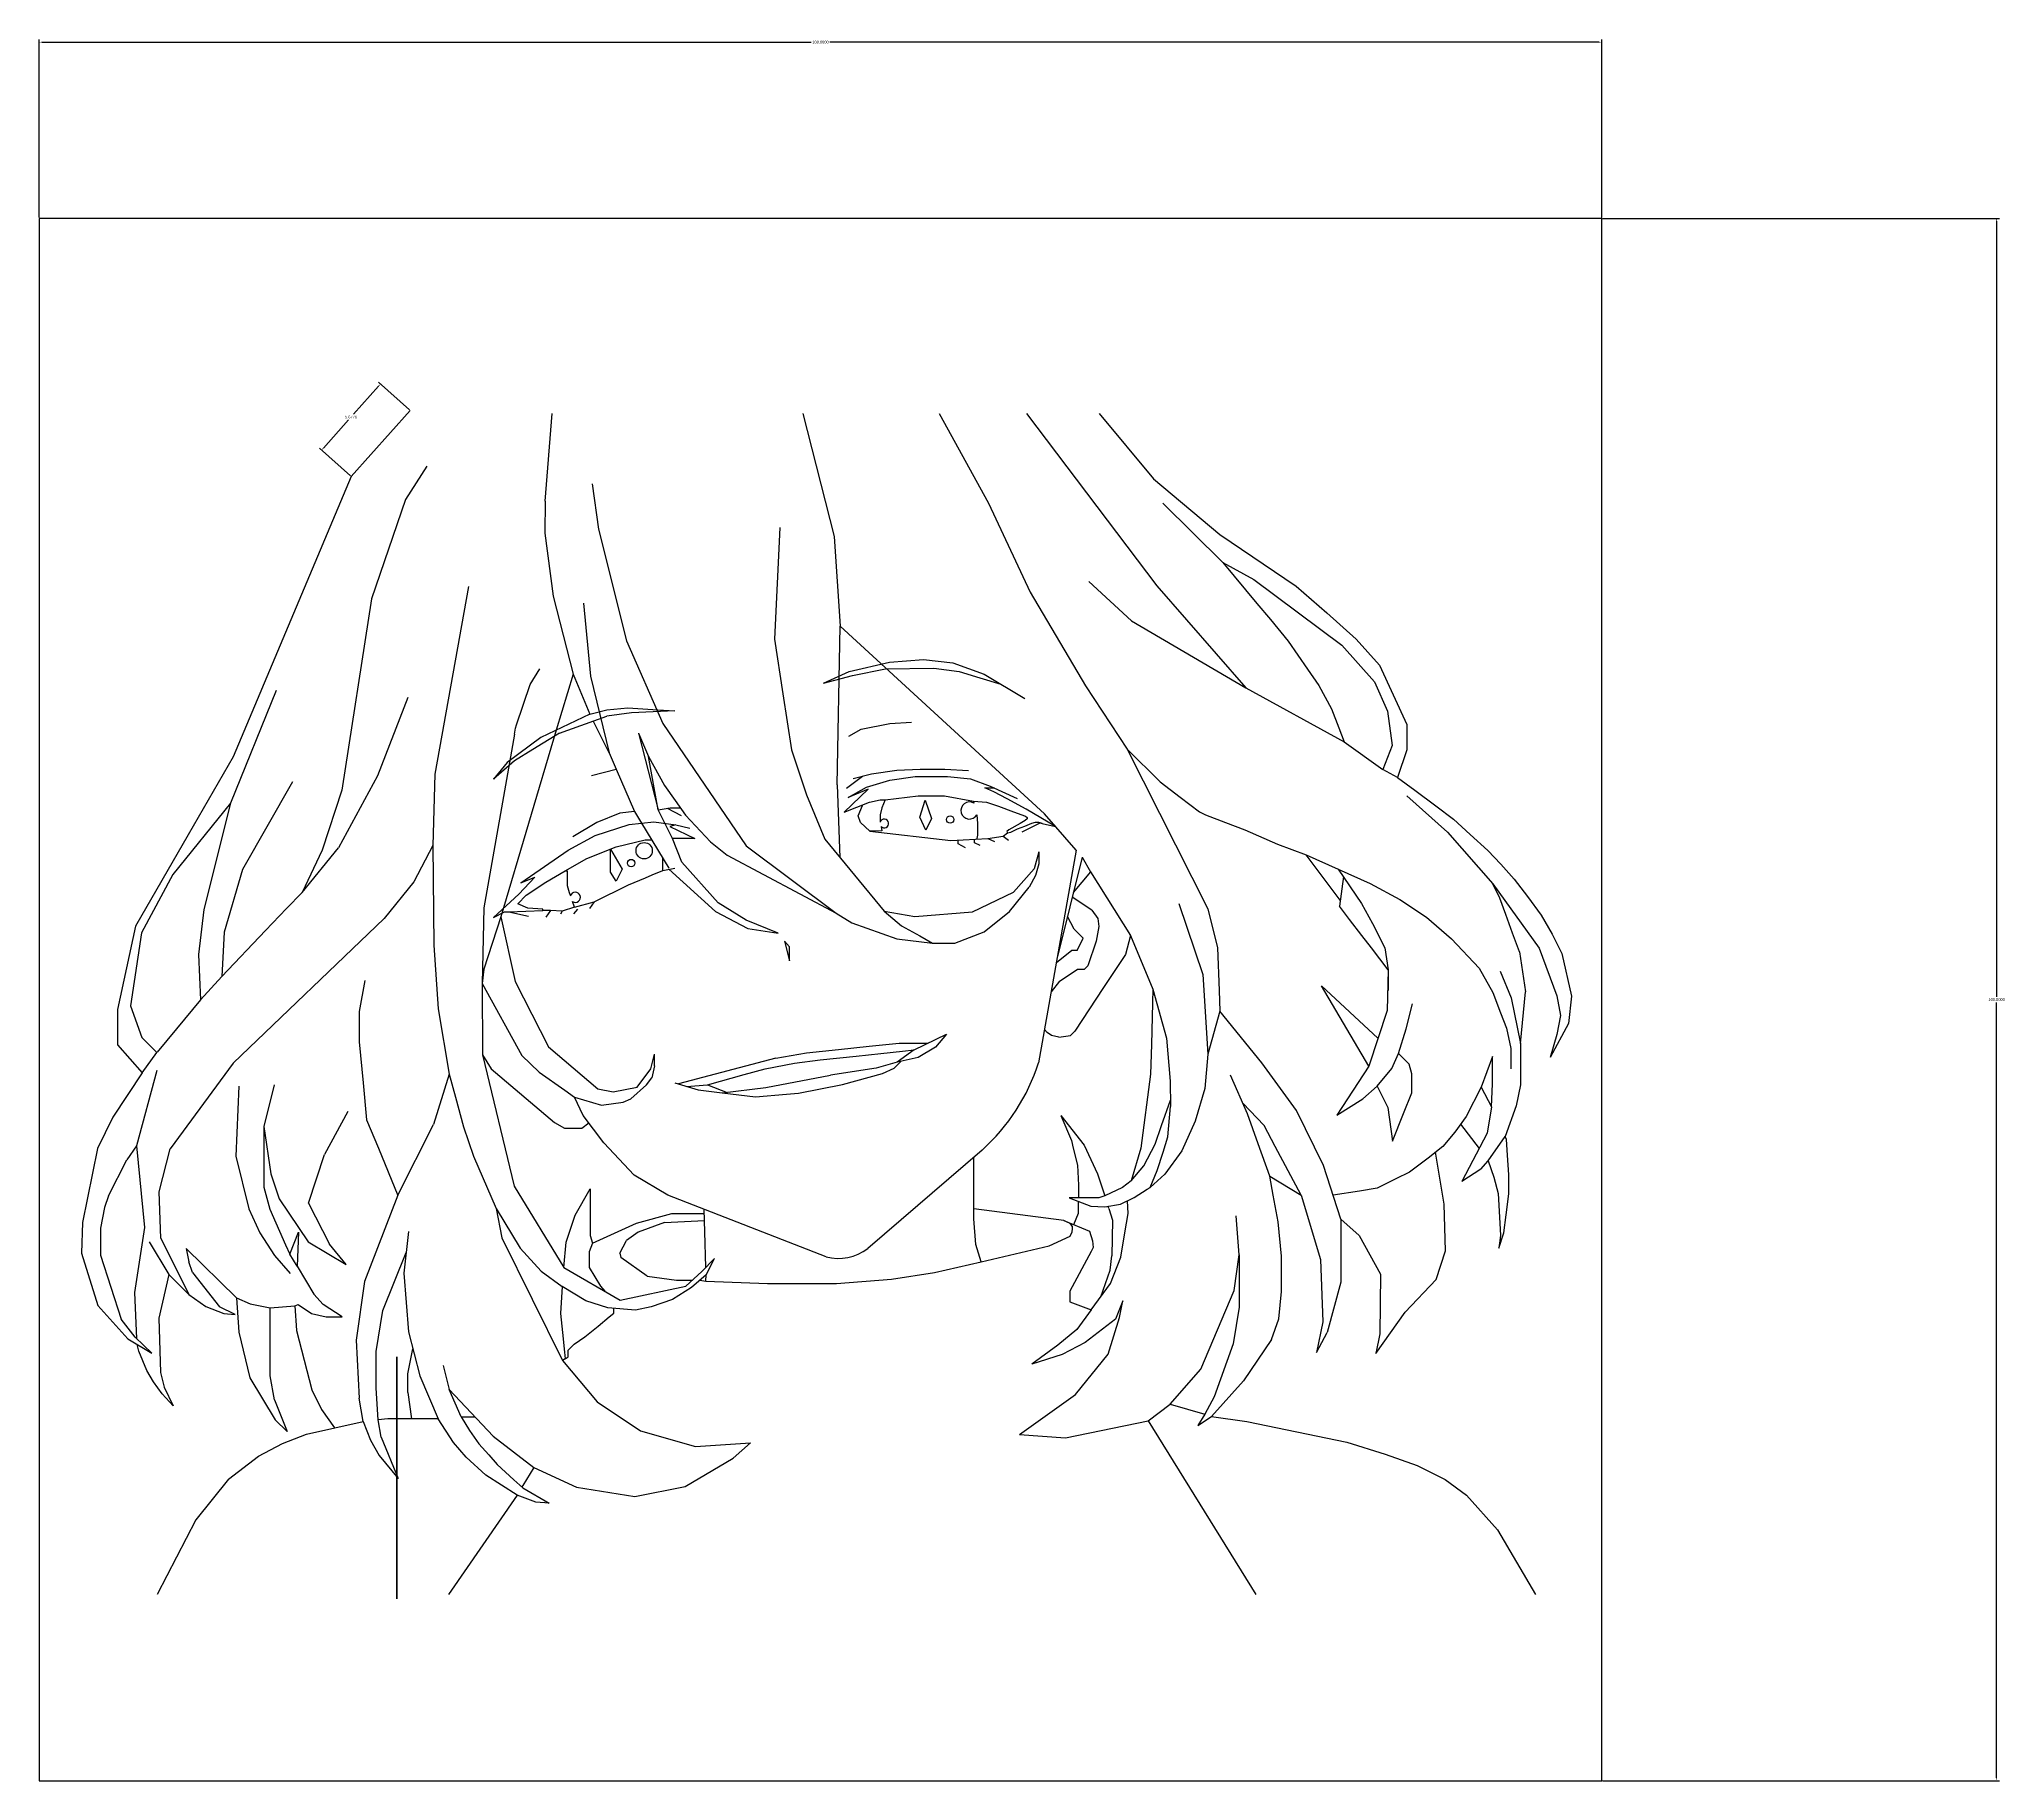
# Model space of a CAD drawing. Header units: millimetres. Extents: x 0 to 126, y 0 to 111.
import ezdxf

# ---------------------------------------------------------------- set-up
doc = ezdxf.new("R2010")
doc.units = ezdxf.units.MM
doc.header["$MEASUREMENT"] = 0
doc.styles.get("Standard").update_dxf_attribs({"font": 'arial.ttf'})
doc.dimstyles.get("Standard").update_dxf_attribs({"dimtxt": 0.18, "dimasz": 0.18, "dimexe": 0.18, "dimexo": 0.0625, "dimgap": 0.09, "dimtad": 0, "dimtih": 1, "dimtoh": 1, "dimdec": 4, "dimzin": 0, "dimdsep": 46, "dimtxsty": 'Standard', "dimcen": 0.09, "dimadec": 0, "dimazin": 0, "dimtfac": 1, "dimtdec": 4, "dimtofl": 0, "dimtmove": 0, "dimatfit": 3, "dimfxl": 1, "dimtolj": 1, "dimtzin": 0, "dimarcsym": 0})

# ---------------------------------------------------------------- blocks, each defined once
blk = doc.blocks.new('*D131')
at = {"color": 0, "lineweight": -2, "transparency": 16777216}
for p, q in [((0, 100.06), (0, 111.46)), ((0.18, 111.28), (49.41, 111.28)), ((99.82, 111.28), (50.59, 111.28)), ((100, 100.06), (100, 111.46))]:
    blk.add_line(p, q, dxfattribs=at)
at = {"color": 0, "transparency": 16777216}
for points in [[(0.18, 111.31), (0.18, 111.25), (0, 111.28)], [(99.82, 111.31), (99.82, 111.25), (100, 111.28)]]:
    blk.add_solid(points, dxfattribs=at)
at = {"layer": 'Defpoints', "color": 0, "transparency": 16777216}
for p in [(0, 111.28), (0, 100), (100, 100)]:
    blk.add_point(p, dxfattribs=at)
at = {"color": 0, "transparency": 16777216, "insert": (50, 111.28), "char_height": 0.18, "attachment_point": 5}
blk.add_mtext('\\A1;100.0000', dxfattribs=at)
blk = doc.blocks.new('*D132')
at = {"color": 0, "lineweight": -2, "transparency": 16777216}
for p, q in [((100.06, 100), (125.46, 100)), ((125.28, 99.82), (125.28, 50.18)), ((125.28, 0.18), (125.28, 49.82)), ((100.06, 0), (125.46, 0))]:
    blk.add_line(p, q, dxfattribs=at)
at = {"color": 0, "transparency": 16777216}
for points in [[(125.25, 99.82), (125.31, 99.82), (125.28, 100)], [(125.25, 0.18), (125.31, 0.18), (125.28, 0)]]:
    blk.add_solid(points, dxfattribs=at)
at = {"layer": 'Defpoints', "color": 0, "transparency": 16777216}
for p in [(100, 100), (125.28, 100), (100, 0)]:
    blk.add_point(p, dxfattribs=at)
at = {"color": 0, "transparency": 16777216, "insert": (125.28, 50), "char_height": 0.18, "attachment_point": 5}
blk.add_mtext('\\A1;100.0000', dxfattribs=at)
blk = doc.blocks.new('*D133')
at = {"color": 0, "lineweight": -2, "transparency": 16777216}
for p, q in [((23.69, 87.75), (21.71, 89.52)), ((21.72, 89.27), (20.11, 87.47)), ((18.18, 85.3), (19.79, 87.1)), ((19.91, 83.52), (17.93, 85.29))]:
    blk.add_line(p, q, dxfattribs=at)
at = {"color": 0, "transparency": 16777216}
for points in [[(21.7, 89.29), (21.74, 89.25), (21.84, 89.4)], [(18.16, 85.32), (18.2, 85.28), (18.06, 85.17)]]:
    blk.add_solid(points, dxfattribs=at)
at = {"layer": 'Defpoints', "color": 0, "transparency": 16777216}
for p in [(23.74, 87.71), (18.06, 85.17), (19.96, 83.47)]:
    blk.add_point(p, dxfattribs=at)
at = {"color": 0, "transparency": 16777216, "insert": (19.95, 87.29), "char_height": 0.18, "attachment_point": 5}
blk.add_mtext('\\A1;5.6776', dxfattribs=at)

msp = doc.modelspace()

# ---------------------------------------------------------------- linework, layer by layer
for p, q in [((23.73819, 87.70888), (19.95662, 83.4739)), ((32.36695, 81.90133), (32.81744, 87.51418)), ((48.87389, 87.51418), (50.87377, 79.63119)), ((57.58694, 87.51418), (60.74387, 81.7648)), ((63.18063, 87.51418), (71.52995, 76.47056)), ((67.84525, 87.51418), (71.31979, 83.33685)), ((19.95662, 83.4739), (12.41384, 65.54065)), ((24.81235, 84.14547), (23.43587, 82.00095)), ((71.31979, 83.33685), (75.5695, 79.77459)), ((23.43587, 82.00095), (21.26303, 75.64903)), ((32.36695, 81.90133), (32.36606, 79.8561)), ((35.39002, 82.99831), (35.79456, 80.11035)), ((71.90177, 81.77075), (75.74952, 77.97311)), ((60.74387, 81.7648), (63.41262, 76.08021)), ((32.36606, 79.8561), (32.89901, 75.81918)), ((35.79456, 80.11035), (37.57825, 72.96825)), ((47.39844, 80.2047), (47.0581, 73.06141)), ((50.87377, 79.63119), (51.26758, 73.90471)), ((75.5695, 79.77459), (80.44844, 76.46438)), ((67.17298, 76.76692), (69.91264, 74.23943)), ((75.74952, 77.97311), (77.74308, 76.88834)), ((75.74952, 77.97311), (77.93586, 75.34748)), ((77.74308, 76.88834), (83.36472, 72.67555)), ((21.26303, 75.64903), (19.35445, 63.40532)), ((27.4634, 76.44424), (25.31572, 64.41807)), ((32.89901, 75.81918), (34.16656, 70.83107)), ((63.41262, 76.08021), (66.96166, 70.08063)), ((71.52995, 76.47056), (77.21697, 69.94372)), ((80.44844, 76.46438), (82.4013, 74.76105)), ((34.82173, 75.36613), (35.27142, 70.70325)), ((69.91264, 74.23943), (77.21697, 69.94372)), ((77.93586, 75.34748), (78.7935, 74.31751)), ((78.7935, 74.31751), (79.94108, 72.93935)), ((82.4013, 74.76105), (84.28978, 73.0598)), ((37.57825, 72.96825), (39.91459, 67.66345)), ((47.0581, 73.06141), (47.59293, 69.56266)), ((51.06651, 63.74647), (51.26758, 73.90471)), ((64.32743, 61.89353), (51.26758, 73.90471)), ((84.28978, 73.0598), (85.77893, 71.40633)), ((54.41544, 71.58941), (56.59185, 71.75538)), ((56.59185, 71.75538), (58.47124, 71.55685)), ((79.94108, 72.93935), (81.18043, 71.14246)), ((83.36472, 72.67555), (85.45426, 70.3329)), ((31.40888, 70.15673), (32.03427, 71.17533)), ((34.16656, 70.83107), (33.07974, 67.23176)), ((34.16656, 70.83107), (35.24303, 68.26095)), ((35.27142, 70.70325), (36.47995, 65.78756)), ((50.19391, 70.24484), (51.84077, 70.99827)), ((50.19391, 70.24484), (52.05381, 70.74749)), ((51.84077, 70.99827), (54.41544, 71.58941)), ((52.05381, 70.74749), (54.16309, 71.16728)), ((54.16309, 71.16728), (57.26414, 71.21576)), ((57.26414, 71.21576), (58.87737, 70.98799)), ((58.47124, 71.55685), (60.47285, 70.82385)), ((58.87737, 70.98799), (60.19074, 70.59241)), ((60.19074, 70.59241), (61.5456, 70.18433)), ((60.47285, 70.82385), (63.08566, 69.26621)), ((81.18043, 71.14246), (81.89349, 70.10862)), ((85.77893, 71.40633), (87.53375, 67.6118)), ((15.15398, 69.77747), (12.23667, 62.56464)), ((23.59012, 69.33712), (21.64588, 64.3095)), ((30.54985, 67.58923), (31.40888, 70.15673)), ((47.59293, 69.56266), (48.13895, 65.99073)), ((66.96166, 70.08063), (69.62856, 66.01771)), ((77.21697, 69.94372), (83.50894, 66.50392)), ((81.89349, 70.10862), (82.7002, 68.61411)), ((85.45426, 70.3329), (86.29506, 68.46328)), ((35.24303, 68.26095), (32.10078, 66.76601)), ((33.29308, 67.0531), (36.32269, 68.13784)), ((35.24303, 68.26095), (36.3204, 68.55093)), ((36.3204, 68.55093), (37.67772, 68.67954)), ((37.91337, 68.34981), (36.32269, 68.13784)), ((37.67772, 68.67954), (39.58654, 68.55001)), ((40.67832, 68.47592), (37.91337, 68.34981)), ((39.58654, 68.55001), (40.67832, 68.47592)), ((82.7002, 68.61411), (83.17196, 67.38315)), ((86.29506, 68.46328), (86.58213, 66.25109)), ((30.40467, 66.98697), (28.46018, 55.8617)), ((33.07974, 67.23176), (29.5351, 55.28564)), ((32.10078, 66.76601), (29.94783, 65.1821)), ((30.40467, 66.98697), (30.47744, 67.37282)), ((30.47744, 67.37282), (30.54985, 67.58923)), ((33.29308, 67.0531), (31.58324, 66.00358)), ((36.47995, 65.78756), (35.45921, 67.82867)), ((38.36077, 67.05501), (39.61735, 62.13484)), ((38.36077, 67.05501), (38.98621, 65.54635)), ((39.91459, 67.66345), (45.24077, 59.83699)), ((51.80373, 66.84879), (52.60201, 67.30907)), ((52.60201, 67.30907), (54.44418, 67.6773)), ((54.44418, 67.6773), (55.82321, 67.74339)), ((83.17196, 67.38315), (83.50894, 66.50392)), ((87.53375, 67.6118), (87.53375, 65.97408)), ((12.41384, 65.54065), (9.53296, 60.55192)), ((31.58324, 66.00358), (30.41124, 65.28419)), ((36.47995, 65.78756), (36.91302, 64.73527)), ((38.98621, 65.54635), (40.00513, 63.69923)), ((39.61735, 62.13484), (38.98621, 65.54635)), ((48.13895, 65.99073), (49.10018, 63.09968)), ((69.62856, 66.01771), (71.73467, 63.9324)), ((69.62856, 66.01771), (74.78624, 55.79538)), ((83.50894, 66.50392), (85.99791, 64.72269)), ((86.58213, 66.25109), (85.99791, 64.72269)), ((87.53375, 65.97408), (86.92578, 64.21608)), ((21.64588, 64.3095), (19.14272, 59.71857)), ((25.31572, 64.41807), (25.1926, 59.8628)), ((30.41124, 65.28419), (29.08068, 64.10624)), ((29.94783, 65.1821), (29.08068, 64.10624)), ((35.34338, 64.34713), (36.91302, 64.73527)), ((36.91302, 64.73527), (38.09095, 62.02799)), ((51.65583, 63.51884), (52.67953, 64.29662)), ((52.08436, 64.14791), (53.27469, 64.44533)), ((53.27469, 64.44533), (54.8792, 64.68605)), ((54.44755, 64.04108), (56.04934, 64.27293)), ((54.8792, 64.68605), (56.38442, 64.75112)), ((56.04934, 64.27293), (58.13717, 64.27293)), ((56.38442, 64.75112), (57.96224, 64.75112)), ((57.96224, 64.75112), (59.46231, 64.66885)), ((58.13717, 64.27293), (59.59534, 64.11836)), ((86.92578, 64.21608), (85.99791, 64.72269)), ((86.92578, 64.21608), (88.03877, 63.39207)), ((16.19966, 63.93286), (13.01233, 58.32541)), ((19.35445, 63.40532), (18.09714, 59.56701)), ((40.00513, 63.69923), (40.69086, 62.73838)), ((49.10018, 63.09968), (50.26987, 60.26474)), ((51.06651, 63.74647), (51.23459, 59.09881)), ((51.52017, 61.98754), (53.04462, 63.45593)), ((51.76319, 62.92599), (52.93414, 63.59946)), ((53.04462, 63.45593), (51.76319, 62.92599)), ((52.93414, 63.59946), (54.44755, 64.04108)), ((54.14531, 62.77288), (56.25346, 63.03818)), ((56.25346, 63.03818), (57.94362, 63.03818)), ((57.94362, 63.03818), (59.8006, 62.70313)), ((59.59534, 64.11836), (60.86572, 63.66737)), ((61.09347, 63.3042), (60.52407, 63.5471)), ((60.52407, 63.5471), (61.12684, 63.5471)), ((60.86572, 63.66737), (62.59511, 62.87086)), ((61.93809, 62.85026), (61.09347, 63.3042)), ((71.73467, 63.9324), (73.03037, 62.94975)), ((73.03037, 62.94975), (74.2591, 62.01788)), ((87.52972, 63.0402), (90.13919, 60.71415)), ((88.03877, 63.39207), (89.3752, 62.40263)), ((12.23667, 62.56464), (8.53995, 57.9981)), ((12.23667, 62.56464), (10.51996, 55.77186)), ((37.1547, 61.92565), (35.6772, 61.32621)), ((38.09095, 62.02799), (37.1547, 61.92565)), ((38.09095, 62.02799), (38.53859, 61.29203)), ((39.61735, 62.13484), (40.38699, 62.25996)), ((40.03975, 61.27869), (39.61735, 62.13484)), ((41.09944, 61.76152), (40.21395, 62.23183)), ((40.38699, 62.25996), (41.03229, 62.25996)), ((40.69086, 62.73838), (41.35521, 61.80747)), ((41.35521, 61.80747), (42.96468, 60.10099)), ((51.52017, 61.98754), (53.13607, 62.63987)), ((52.40577, 61.75643), (52.69199, 62.41051)), ((52.55056, 61.33949), (52.40577, 61.75643)), ((52.69199, 62.41051), (52.71862, 62.47135)), ((53.13607, 62.63987), (53.81259, 62.77288)), ((53.81259, 62.77288), (54.14531, 62.77288)), ((53.92349, 62.27409), (53.82238, 61.81797)), ((53.82238, 61.81797), (53.82238, 61.36026)), ((54.14531, 62.77288), (53.92349, 62.27409)), ((56.35133, 61.66547), (56.70287, 62.76341)), ((56.73216, 60.83102), (56.35133, 61.66547)), ((56.70287, 62.76341), (57.11301, 61.57763)), ((59.8006, 62.70313), (60.6218, 62.62939)), ((59.8006, 62.70313), (59.80929, 62.57323)), ((60.01076, 61.82477), (60.05284, 61.25891)), ((60.6218, 62.62939), (61.40203, 62.38105)), ((61.40203, 62.38105), (62.34627, 62.02344)), ((63.1606, 62.19323), (61.93809, 62.85026)), ((62.34627, 62.02344), (63.11594, 61.73193)), ((63.11594, 61.73193), (63.21767, 61.65918)), ((65.0489, 61.06795), (63.1606, 62.19323)), ((63.21767, 61.65918), (63.21767, 61.5695)), ((66.37149, 59.55941), (64.32743, 61.89353)), ((74.2591, 62.01788), (74.64306, 61.81813)), ((74.64306, 61.81813), (75.91206, 61.33405)), ((89.3752, 62.40263), (90.52002, 61.55506)), ((9.53296, 60.55192), (6.14741, 54.68926)), ((33.85768, 59.5676), (35.57058, 60.49296)), ((35.6772, 61.32621), (34.1558, 60.40511)), ((35.57058, 60.49296), (37.03657, 60.97107)), ((37.03657, 60.97107), (37.74607, 61.20246)), ((37.74607, 61.20246), (39.33111, 61.3816)), ((38.53859, 61.29203), (40.29525, 58.40388)), ((39.33111, 61.3816), (40.74839, 61.17578)), ((40.52174, 60.30176), (40.03975, 61.27869)), ((40.74839, 61.17578), (40.36681, 61.07893)), ((40.36681, 61.07893), (41.95974, 60.31621)), ((40.74839, 61.17578), (41.64479, 60.96392)), ((53.15014, 60.7782), (52.55056, 61.33949)), ((53.93141, 60.79794), (53.15014, 60.7782)), ((53.15014, 60.7782), (58.34207, 60.17719)), ((53.87471, 61.08564), (53.93141, 60.79794)), ((57.11301, 61.57763), (56.73216, 60.83102)), ((60.05284, 60.52078), (60.00869, 60.30418)), ((60.05284, 61.25891), (60.05284, 60.92299)), ((60.05284, 60.92299), (60.05284, 60.52078)), ((60.71259, 60.3134), (61.68233, 60.46423)), ((61.68233, 60.46423), (61.9605, 60.66445)), ((61.68233, 60.46423), (62.04076, 60.19557)), ((62.04819, 60.86851), (61.93076, 60.74631)), ((61.93076, 60.74631), (61.9605, 60.66445)), ((61.9605, 60.66445), (62.18288, 60.72079)), ((62.7797, 61.27596), (62.04819, 60.86851)), ((62.18288, 60.72079), (62.59942, 60.92739)), ((62.59942, 60.92739), (63.08801, 61.09642)), ((63.09672, 61.45254), (62.7797, 61.27596)), ((64.07554, 61.31867), (62.88535, 60.72274)), ((63.08801, 61.09642), (63.52963, 61.29676)), ((63.21767, 61.5695), (63.09672, 61.45254)), ((63.52963, 61.29676), (63.76452, 61.35936)), ((63.76452, 61.35936), (63.96373, 61.35936)), ((63.96373, 61.35936), (64.18734, 61.27798)), ((64.18734, 61.27798), (64.07554, 61.31867)), ((64.18734, 61.27798), (65.0489, 61.06795)), ((75.91206, 61.33405), (77.16414, 60.85642)), ((77.16414, 60.85642), (79.24686, 59.94727)), ((90.13919, 60.71415), (93.03077, 57.40128)), ((90.52002, 61.55506), (91.57862, 60.57374)), ((91.57862, 60.57374), (92.70505, 59.52955)), ((16.82037, 56.85351), (19.14272, 59.71857)), ((18.09714, 59.56701), (16.82037, 56.85351)), ((25.1926, 59.8628), (23.97695, 57.53329)), ((25.1926, 59.8628), (25.25292, 53.47957)), ((30.81768, 57.47009), (33.85768, 59.5676)), ((35.05337, 59.0299), (36.92908, 59.7726)), ((36.56092, 58.15927), (36.56092, 59.62682)), ((36.56092, 59.62682), (37.31055, 58.35261)), ((36.92908, 59.7726), (38.77641, 60.21157)), ((38.77641, 60.21157), (39.19576, 60.21157)), ((41.95974, 60.31621), (40.52174, 60.30176)), ((41.13446, 58.7892), (40.52174, 60.30176)), ((42.96468, 60.10099), (44.03551, 59.23908)), ((44.03551, 59.23908), (50.99621, 55.51778)), ((45.24077, 59.83699), (50.99621, 55.51778)), ((50.26987, 60.26474), (54.07616, 55.66459)), ((58.34207, 60.17719), (60.71259, 60.3134)), ((58.8112, 59.97443), (58.8112, 60.20415)), ((59.27663, 59.70758), (58.8112, 59.97443)), ((59.85029, 60.02491), (59.85029, 60.26385)), ((60.2147, 59.85543), (59.85029, 60.02491)), ((60.00869, 60.30418), (60.00225, 60.27258)), ((60.71259, 60.3134), (61.13112, 60.11506)), ((63.97777, 59.44664), (63.68128, 58.37107)), ((66.37149, 59.55941), (63.95952, 45.95624)), ((63.97777, 59.44664), (63.97777, 58.67837)), ((79.24686, 59.94727), (81.08739, 59.26956)), ((81.08739, 59.26956), (85.18483, 57.43319)), ((83.26972, 56.35727), (81.08739, 59.26956)), ((92.70505, 59.52955), (93.54017, 58.6705)), ((8.53995, 57.9981), (6.53507, 54.26623)), ((13.01233, 58.32541), (11.83524, 54.30221)), ((32.41452, 57.51987), (33.65116, 58.22751)), ((33.65116, 58.22751), (35.05337, 59.0299)), ((33.65116, 58.22751), (33.77725, 58.22751)), ((33.77725, 58.22751), (33.77725, 57.29207)), ((36.92365, 57.57924), (36.56092, 58.15927)), ((37.31055, 58.35261), (36.92365, 57.57924)), ((38.80169, 57.79727), (39.2228, 57.97655)), ((39.2228, 57.97655), (39.90755, 58.26807)), ((39.90755, 58.26807), (39.90755, 59.0413)), ((39.90755, 58.26807), (40.68295, 58.4125)), ((40.29525, 58.34029), (43.28403, 55.6265)), ((43.44023, 56.185), (41.13446, 58.7892)), ((62.35253, 56.87844), (63.68128, 58.37107)), ((63.75815, 57.94304), (63.35184, 57.18575)), ((63.97777, 58.67837), (63.75815, 57.94304)), ((66.73886, 59.11505), (65.1655, 52.75782)), ((67.28768, 58.17228), (66.17672, 56.84369)), ((66.73886, 59.11505), (67.28768, 58.17228)), ((67.28768, 58.17228), (69.84116, 54.108)), ((83.13611, 58.35137), (84.62455, 56.15261)), ((83.46465, 57.86604), (83.22055, 55.97676)), ((93.54017, 58.6705), (94.39963, 57.70925)), ((15.8245, 55.83182), (16.82037, 56.85351)), ((23.97695, 57.53329), (22.08189, 55.18068)), ((30.69754, 56.75345), (29.07892, 55.2469)), ((30.63441, 56.1177), (31.16787, 56.67024)), ((31.72307, 57.84015), (30.69754, 56.75345)), ((30.81768, 57.47009), (31.72307, 57.84015)), ((31.16787, 56.67024), (32.41452, 57.51987)), ((33.77725, 57.29207), (33.92274, 56.8607)), ((33.92274, 56.8607), (33.99674, 56.64126)), ((35.51753, 56.25107), (37.7162, 57.33513)), ((37.7162, 57.33513), (38.80169, 57.79727)), ((59.73896, 55.6163), (62.35253, 56.87844)), ((62.09659, 55.64173), (63.35184, 57.18575)), ((85.18483, 57.43319), (87.0825, 56.40758)), ((93.47559, 56.49889), (93.03077, 57.40128)), ((93.03077, 57.40128), (96.00301, 53.29405)), ((94.39963, 57.70925), (95.24756, 56.6053)), ((10.51996, 55.77186), (10.18101, 52.87363)), ((14.47668, 54.41394), (15.8245, 55.83182)), ((28.46018, 55.8617), (28.34368, 51.03519)), ((29.07892, 55.2469), (29.78321, 55.61736)), ((29.78321, 55.61736), (30.04268, 55.61736)), ((30.04268, 55.61736), (32.22965, 55.70333)), ((30.04268, 55.61736), (31.30298, 55.34568)), ((31.26972, 55.85113), (30.63441, 56.1177)), ((32.22965, 55.79024), (31.26972, 55.85113)), ((32.22965, 55.70333), (32.22965, 55.79024)), ((32.71733, 55.70333), (32.22965, 55.70333)), ((32.71733, 55.70333), (32.41258, 55.26585)), ((33.46535, 55.66457), (32.71733, 55.70333)), ((33.46535, 55.66457), (33.35452, 55.45967)), ((34.25696, 55.91413), (33.46535, 55.66457)), ((34.25696, 55.91413), (34.13264, 56.26783)), ((34.45161, 55.7864), (34.19673, 55.48182)), ((34.25696, 55.91413), (35.51753, 56.25107)), ((35.51753, 56.25107), (35.22437, 55.82624)), ((43.28403, 55.6265), (45.35785, 54.53747)), ((45.24751, 55.08194), (43.44023, 56.185)), ((50.99621, 55.51778), (52.00911, 54.91144)), ((54.07616, 55.66459), (56.03576, 55.31474)), ((54.07616, 55.66459), (55.17957, 54.71931)), ((56.03576, 55.31474), (59.73896, 55.6163)), ((60.47472, 54.3322), (62.09659, 55.64173)), ((67.37745, 55.72019), (66.1058, 56.55714)), ((67.37745, 55.72019), (67.75098, 55.18261)), ((72.94525, 56.13865), (74.46825, 51.59806)), ((74.78624, 55.79538), (75.42033, 53.29874)), ((83.86694, 55.13134), (83.22055, 55.97676)), ((84.62455, 56.15261), (85.32497, 54.86988)), ((87.0825, 56.40758), (88.77793, 55.27276)), ((93.8602, 55.45099), (93.47559, 56.49889)), ((94.30016, 54.25232), (93.8602, 55.45099)), ((95.24756, 56.6053), (96.11935, 55.39067)), ((96.11935, 55.39067), (96.82171, 54.17409)), ((6.14741, 54.68926), (4.99956, 49.36379)), ((6.53507, 54.26623), (5.82827, 49.599)), ((11.67819, 51.46998), (14.47668, 54.41394)), ((11.83524, 54.30221), (11.67819, 51.46998)), ((22.08189, 55.18068), (12.41108, 45.92604)), ((29.5351, 55.28564), (28.4535, 51.95258)), ((29.5351, 55.28564), (30.45478, 51.15689)), ((47.28932, 54.25465), (45.24751, 55.08194)), ((45.35785, 54.53747), (47.28932, 54.25465)), ((52.00911, 54.91144), (54.8935, 53.89114)), ((55.17957, 54.71931), (56.3567, 54.0688)), ((58.60159, 53.61548), (60.47472, 54.3322)), ((66.23585, 54.49531), (65.80012, 55.32201)), ((66.8169, 53.93783), (66.23585, 54.49531)), ((67.82283, 54.6808), (67.63562, 53.73591)), ((67.75098, 55.18261), (67.82283, 54.6808)), ((69.84116, 54.108), (69.52988, 52.89244)), ((69.84116, 54.108), (71.2804, 50.6546)), ((84.64893, 54.10857), (83.86694, 55.13134)), ((85.26238, 53.30624), (84.64893, 54.10857)), ((85.32497, 54.86988), (86.1127, 53.31557)), ((88.77793, 55.27276), (90.38003, 53.8892)), ((94.74268, 53.04664), (94.30016, 54.25232)), ((96.82171, 54.17409), (97.4576, 52.94427)), ((10.18101, 52.87363), (10.31518, 49.98779)), ((25.25292, 53.47957), (25.52424, 49.3945)), ((47.69666, 53.73473), (48.01852, 52.48585)), ((48.01852, 53.3752), (47.69666, 53.73473)), ((48.01852, 52.48585), (48.01852, 53.3752)), ((54.8935, 53.89114), (57.17699, 53.61548)), ((56.3567, 54.0688), (57.17699, 53.61548)), ((57.17699, 53.61548), (58.60159, 53.61548)), ((66.08479, 53.13644), (65.09493, 52.3598)), ((66.43341, 53.13644), (66.08479, 53.13644)), ((66.43341, 53.13644), (66.8169, 53.93783)), ((67.63562, 53.73591), (67.10207, 52.15487)), ((69.52988, 52.89244), (68.12331, 50.76074)), ((75.42033, 53.29874), (75.5165, 50.57834)), ((86.33778, 51.89972), (85.26238, 53.30624)), ((86.1127, 53.31557), (86.33778, 51.89972)), ((90.38003, 53.8892), (92.15629, 52.01776)), ((94.74268, 53.04664), (95.1326, 50.49249)), ((96.00301, 53.29405), (97.12095, 50.2317)), ((97.4576, 52.94427), (98.06532, 50.20777)), ((28.4535, 51.95258), (28.34368, 51.03519)), ((65.30484, 51.18192), (66.42811, 51.92098)), ((66.88678, 51.92098), (66.42811, 51.92098)), ((67.10207, 52.15487), (66.88678, 51.92098)), ((74.46825, 51.59806), (74.79538, 46.50063)), ((86.33778, 51.89972), (86.26037, 49.30817)), ((86.33778, 51.89972), (86.33778, 50.58512)), ((92.15629, 52.01776), (93.02829, 50.44477)), ((93.50435, 51.81977), (94.20746, 50.09934)), ((11.67819, 51.46998), (10.31518, 49.98779)), ((20.84442, 51.2254), (20.46645, 49.22869)), ((28.34368, 51.03519), (28.36585, 46.46818)), ((28.34368, 51.03519), (30.88977, 46.42614)), ((30.45478, 51.15689), (32.59708, 46.96625)), ((65.30484, 51.18192), (64.76492, 50.49861)), ((68.12331, 50.76074), (66.27981, 47.96685)), ((71.2804, 50.6546), (71.18044, 47.1142)), ((71.2804, 50.6546), (72.1557, 47.52583)), ((75.5165, 50.57834), (75.5636, 49.24583)), ((85.09946, 45.72614), (82.05733, 50.88485)), ((82.05733, 50.88485), (85.67992, 47.51716)), ((93.02829, 50.44477), (93.52603, 49.15449)), ((94.81359, 47.19157), (95.1326, 50.49249)), ((4.99956, 49.36379), (4.99956, 47.10092)), ((5.82827, 49.599), (6.55382, 47.57593)), ((10.31518, 49.98779), (8.77649, 48.12029)), ((20.46645, 49.22869), (20.46645, 47.28594)), ((25.52424, 49.3945), (26.23829, 45.22432)), ((75.5636, 49.24583), (74.79538, 46.50063)), ((78.2411, 45.93941), (75.5636, 49.24583)), ((86.26037, 49.30817), (85.09946, 45.72614)), ((87.48816, 48.11966), (87.89467, 49.71677)), ((93.52603, 49.15449), (93.90444, 48.17354)), ((94.20746, 50.09934), (94.81359, 47.19157)), ((97.12095, 50.2317), (97.36921, 48.97475)), ((98.06532, 50.20777), (97.87924, 48.46726)), ((8.77649, 48.12029), (7.5524, 46.63461)), ((64.51751, 47.89848), (64.33133, 48.08063)), ((64.77544, 47.70853), (64.51751, 47.89848)), ((66.27981, 47.96685), (65.99723, 47.70853)), ((86.99243, 46.55341), (87.48816, 48.11966)), ((93.90444, 48.17354), (94.18107, 46.85757)), ((97.87924, 48.46726), (96.69999, 46.2834)), ((97.36921, 48.97475), (97.13468, 47.75301)), ((4.99956, 47.10092), (6.58096, 45.30354)), ((6.55382, 47.57593), (7.53267, 46.60757)), ((6.58096, 45.30354), (7.53267, 46.60757)), ((20.46645, 47.28594), (20.72096, 44.67668)), ((32.59708, 46.96625), (35.75825, 44.28866)), ((47.14595, 46.24632), (49.11038, 46.59326)), ((49.11038, 46.59326), (51.15456, 46.80719)), ((51.15456, 46.80719), (53.11294, 47.01214)), ((52.28957, 46.38163), (53.85696, 46.54631)), ((53.11294, 47.01214), (55.02898, 47.21266)), ((53.85696, 46.54631), (55.24121, 46.69176)), ((55.99113, 46.77055), (54.90696, 45.99502)), ((55.02898, 47.21266), (56.89943, 47.21266)), ((55.24121, 46.69176), (55.99113, 46.77055)), ((55.99113, 46.77055), (58.07229, 47.78355)), ((57.35522, 46.95992), (56.24215, 46.29673)), ((58.07229, 47.78355), (57.35522, 46.95992)), ((65.25058, 47.59094), (64.77544, 47.70853)), ((65.25058, 47.59094), (65.99723, 47.70853)), ((71.18044, 47.1142), (71.1273, 45.23216)), ((72.1557, 47.52583), (72.37232, 44.77326)), ((86.56067, 45.57849), (86.99243, 46.55341)), ((87.67217, 45.87259), (86.99243, 46.55341)), ((94.18107, 46.85757), (94.18107, 45.572)), ((94.81359, 47.19157), (94.81359, 45.98105)), ((97.13468, 47.75301), (96.69999, 46.2834)), ((6.58096, 45.30354), (4.70247, 42.47996)), ((7.53136, 45.46222), (6.21062, 40.64397)), ((12.41108, 45.92604), (8.37436, 40.45137)), ((28.36585, 46.46818), (28.91637, 45.56784)), ((28.36585, 46.46818), (30.39148, 38.04969)), ((28.91637, 45.56784), (32.97021, 42.13319)), ((30.88977, 46.42614), (31.99831, 45.34817)), ((31.99831, 45.34817), (33.63116, 44.19533)), ((38.27343, 44.40064), (39.14677, 45.57268)), ((39.14677, 45.57268), (39.36725, 46.50114)), ((39.36725, 45.76072), (39.20262, 44.99679)), ((39.36725, 45.76072), (39.36725, 46.50114)), ((47.14595, 46.24632), (40.90521, 44.59444)), ((45.11173, 45.1988), (46.45545, 45.57331)), ((46.45545, 45.57331), (48.33858, 45.92062)), ((48.33858, 45.92062), (49.98181, 46.13915)), ((49.98181, 46.13915), (52.28957, 46.38163)), ((53.56803, 45.60542), (50.64596, 45.16565)), ((54.90696, 45.99502), (53.56803, 45.60542)), ((53.95805, 45.26898), (54.70827, 45.59734)), ((54.70827, 45.59734), (55.16667, 46.05371)), ((56.24215, 46.29673), (54.90696, 45.99502)), ((74.79538, 46.50063), (74.60988, 44.3131)), ((80.47433, 42.90731), (78.2411, 45.93941)), ((85.09946, 45.72614), (83.04289, 42.59569)), ((85.63264, 44.45693), (86.56067, 45.57849)), ((87.84452, 45.25452), (87.67217, 45.87259)), ((93.00335, 46.34945), (92.28012, 44.38749)), ((93.01076, 44.59404), (93.00335, 46.34945)), ((94.81359, 45.98105), (94.81359, 44.53974)), ((12.76268, 44.44632), (12.56835, 39.97943)), ((15.04038, 44.54056), (14.36221, 41.87175)), ((20.72096, 44.67668), (20.95249, 42.30294)), ((26.23829, 45.22432), (25.22344, 42.00103)), ((26.23829, 45.22432), (26.63924, 43.75428)), ((33.63116, 44.19533), (34.25907, 43.74348)), ((35.75825, 44.28866), (36.72749, 44.09261)), ((36.72749, 44.09261), (38.27343, 44.40064)), ((38.86669, 44.53705), (37.86716, 43.63797)), ((38.86669, 44.53705), (39.20262, 44.99679)), ((40.67301, 44.66521), (42.16621, 44.21014)), ((41.41961, 44.43767), (42.75952, 44.5432)), ((42.16621, 44.21014), (43.71625, 44.02491)), ((42.75952, 44.5432), (45.11173, 45.1988)), ((42.75952, 44.5432), (44.03299, 44.05441)), ((43.71625, 44.02491), (46.49091, 44.37362)), ((46.49091, 44.37362), (50.64596, 45.16565)), ((48.59837, 44.00589), (51.40071, 44.56092)), ((51.40071, 44.56092), (53.95805, 45.26898)), ((71.1273, 45.23216), (70.5092, 40.48339)), ((72.37232, 44.77326), (72.40416, 43.14612)), ((74.60988, 44.3131), (73.98778, 42.21987)), ((77.33777, 42.67649), (76.25289, 45.15065)), ((84.70514, 43.64183), (85.63264, 44.45693)), ((85.63264, 44.45693), (86.31133, 43.08995)), ((87.31463, 42.70179), (87.85435, 44.03808)), ((87.85435, 44.03808), (87.84452, 45.25452)), ((92.28012, 44.38749), (91.32423, 42.51805)), ((92.28012, 44.38749), (92.95169, 43.12254)), ((92.95169, 43.12254), (93.01076, 44.59404)), ((94.81359, 44.53974), (94.51891, 43.19898)), ((19.75019, 42.82798), (18.24996, 40.07683)), ((26.63924, 43.75428), (27.16051, 41.84314)), ((34.81027, 42.58792), (34.25907, 43.74348)), ((34.25907, 43.74348), (35.98565, 43.24425)), ((35.98565, 43.24425), (37.37325, 43.42642)), ((37.37325, 43.42642), (37.86716, 43.63797)), ((43.71625, 44.02491), (45.83362, 43.7719)), ((45.83362, 43.7719), (47.82606, 43.94053)), ((47.82606, 43.94053), (48.59837, 44.00589)), ((71.82919, 41.94225), (72.3961, 43.55807)), ((72.23834, 41.21827), (72.40416, 43.14612)), ((78.38723, 41.93728), (77.03828, 43.3595)), ((82.20192, 39.36984), (80.47433, 42.90731)), ((83.04289, 42.59569), (84.70514, 43.64183)), ((86.31133, 43.08995), (86.60261, 40.93893)), ((92.95169, 43.12254), (92.66703, 41.43693)), ((94.51891, 43.19898), (93.81462, 41.23813)), ((4.70247, 42.47996), (3.72057, 40.4696)), ((14.36221, 41.87175), (14.82436, 38.84369)), ((14.36221, 41.87175), (14.36221, 37.99095)), ((20.95249, 42.30294), (21.70197, 40.48437)), ((22.94312, 37.47279), (25.22344, 42.00103)), ((27.16051, 41.84314), (27.78025, 39.96938)), ((32.97021, 42.13319), (33.61082, 41.76753)), ((33.61082, 41.76753), (34.7252, 41.76753)), ((34.7252, 41.76753), (35.1713, 42.10558)), ((36.12779, 40.82769), (34.81027, 42.58792)), ((65.37506, 42.58416), (66.06104, 40.98442)), ((65.37506, 42.58416), (66.88416, 40.68342)), ((71.4106, 40.74917), (71.82919, 41.94225)), ((73.98778, 42.21987), (73.13757, 40.31317)), ((78.01451, 40.77452), (77.33777, 42.67649)), ((79.10635, 40.5863), (78.38723, 41.93728)), ((86.60261, 40.93893), (87.31463, 42.70179)), ((91.32423, 42.51805), (90.61011, 41.50706)), ((90.96717, 42.01256), (92.1618, 40.4755)), ((3.72057, 40.4696), (2.76463, 35.73247)), ((6.21062, 40.64397), (5.59587, 39.74727)), ((6.21062, 40.64397), (6.73756, 35.39895)), ((7.68146, 37.68424), (8.37436, 40.45137)), ((21.70197, 40.48437), (22.94956, 37.45715)), ((38.06371, 38.75843), (36.12779, 40.82769)), ((60.34156, 40.36), (53.01949, 34.07499)), ((66.06104, 40.98442), (66.18218, 40.48514)), ((66.18218, 40.48514), (66.44609, 39.3974)), ((66.88416, 40.68342), (67.72375, 38.84592)), ((70.5092, 40.48339), (69.89128, 38.394)), ((70.69745, 39.35466), (71.4106, 40.74917)), ((71.92881, 40.23725), (72.23834, 41.21827)), ((73.13757, 40.31317), (72.03853, 38.82097)), ((78.75289, 38.69929), (78.01451, 40.77452)), ((80.76312, 37.47379), (79.10635, 40.5863)), ((89.82442, 40.59914), (88.90228, 39.85356)), ((90.61011, 41.50706), (89.82442, 40.59914)), ((92.66703, 41.43693), (91.04775, 38.3555)), ((92.72464, 39.67112), (93.81462, 41.23813)), ((93.91269, 41.03902), (93.81462, 41.23813)), ((93.97745, 40.04362), (93.91269, 41.03902)), ((4.43638, 37.42572), (5.59587, 39.74727)), ((12.56835, 39.97943), (13.40051, 36.60119)), ((17.23513, 36.96642), (18.24996, 40.07683)), ((27.78025, 39.96938), (29.24806, 36.63075)), ((59.81655, 35.96097), (59.81655, 39.90934)), ((66.44609, 39.3974), (66.52009, 38.12261)), ((69.89128, 38.394), (70.69745, 39.35466)), ((71.09267, 37.96358), (71.55585, 39.05521)), ((71.55585, 39.05521), (71.92881, 40.23725)), ((83.29796, 35.95229), (82.20192, 39.36984)), ((88.90228, 39.85356), (87.70119, 38.95741)), ((89.91208, 36.89399), (89.36335, 40.22635)), ((92.27188, 39.1432), (91.04775, 38.3555)), ((92.27188, 39.1432), (92.72464, 39.67112)), ((92.72464, 39.67112), (93.09458, 38.63595)), ((94.05905, 38.78919), (93.97745, 40.04362)), ((14.36221, 37.99095), (14.76513, 36.57183)), ((14.82436, 38.84369), (15.35945, 37.23932)), ((30.39148, 38.04969), (33.58138, 32.84282)), ((34.30147, 36.19683), (35.25254, 37.88063)), ((35.25254, 37.88063), (35.25254, 36.38694)), ((40.2221, 37.46893), (38.06371, 38.75843)), ((66.52009, 38.12261), (66.52009, 37.35996)), ((67.72375, 38.84592), (68.20308, 37.44387)), ((69.32498, 37.97801), (68.20308, 37.44387)), ((69.89128, 38.394), (69.32498, 37.97801)), ((70.07589, 37.32535), (70.91435, 37.85165)), ((70.91435, 37.85165), (71.09267, 37.96358)), ((72.03853, 38.82097), (71.09267, 37.96358)), ((78.98083, 37.47714), (78.75289, 38.69929)), ((78.75289, 38.69929), (80.76312, 37.47379)), ((84.50365, 37.74344), (82.80837, 37.4789)), ((85.62071, 37.91775), (84.50365, 37.74344)), ((86.82913, 38.52162), (85.62071, 37.91775)), ((87.70119, 38.95741), (86.82913, 38.52162)), ((93.09458, 38.63595), (93.36731, 37.58613)), ((94.05905, 37.57405), (94.05905, 38.78919)), ((4.18011, 36.67825), (3.91192, 35.36782)), ((4.43638, 37.42572), (4.18011, 36.67825)), ((7.78376, 34.72586), (7.68146, 37.68424)), ((13.40051, 36.60119), (14.12527, 35.07551)), ((14.76513, 36.57183), (15.7612, 34.30546)), ((15.35945, 37.23932), (17.21835, 34.48458)), ((17.23513, 36.96642), (18.57679, 34.33968)), ((22.94312, 37.47279), (20.81368, 31.94796)), ((29.24806, 36.63075), (30.77235, 34.07782)), ((29.24806, 36.63075), (29.59831, 34.74779)), ((50.35866, 33.54065), (40.2221, 37.46893)), ((42.59972, 35.13075), (42.55545, 36.56468)), ((65.56698, 35.85543), (59.81655, 36.60632)), ((66.52009, 37.31415), (65.91633, 37.29843)), ((65.91633, 37.29843), (67.3035, 36.77872)), ((66.50405, 36.31558), (66.50405, 37.07824)), ((66.81587, 37.31415), (66.52009, 37.31415)), ((67.36751, 37.31415), (66.81587, 37.31415)), ((67.3035, 36.77872), (68.18936, 36.73774)), ((67.8218, 37.31415), (67.36751, 37.31415)), ((68.20308, 37.44387), (67.8218, 37.31415)), ((68.18936, 36.73774), (69.20676, 36.89614)), ((68.45701, 36.61666), (68.40765, 36.77173)), ((68.45701, 36.61666), (68.69341, 35.87412)), ((69.20676, 36.89614), (70.07589, 37.32535)), ((69.68341, 36.30602), (69.64132, 37.11075)), ((79.29902, 35.77109), (78.98083, 37.47714)), ((80.76312, 37.47379), (81.99568, 33.36135)), ((90.0028, 33.92203), (89.91208, 36.89399)), ((93.36731, 37.58613), (93.43454, 36.45254)), ((93.88875, 36.2202), (94.05905, 37.57405)), ((2.76463, 35.73247), (2.70109, 33.76722)), ((3.91192, 35.36782), (3.91192, 33.64051)), ((6.73756, 35.39895), (6.09348, 31.24294)), ((33.73082, 34.4723), (34.30147, 36.19683)), ((35.25254, 36.38694), (35.25254, 34.89325)), ((35.41558, 34.40441), (38.23119, 35.67913)), ((38.23119, 35.67913), (40.48736, 36.30549)), ((40.00851, 35.72858), (38.32615, 35.10514)), ((40.00851, 35.72858), (42.57759, 35.84772)), ((40.48736, 36.30549), (42.56345, 36.30549)), ((59.93472, 34.32689), (59.81655, 35.96097)), ((65.78232, 35.75415), (65.56698, 35.85543)), ((65.56698, 35.85543), (67.22166, 35.1768)), ((65.92846, 35.68541), (65.78232, 35.75415)), ((66.03813, 35.57851), (65.92846, 35.68541)), ((66.12733, 35.4688), (66.03813, 35.57851)), ((66.10744, 35.12382), (66.12733, 35.31795)), ((66.12733, 35.31795), (66.12733, 35.4688)), ((66.20465, 35.5939), (66.50405, 36.31558)), ((68.69341, 35.87412), (68.65436, 33.59489)), ((69.47881, 35.07413), (69.68341, 36.30602)), ((76.80306, 33.66147), (76.60353, 36.14502)), ((79.50358, 33.57761), (79.29902, 35.77109)), ((83.29796, 35.95229), (83.29777, 31.91215)), ((84.47115, 34.90595), (83.29796, 35.95229)), ((93.43454, 36.45254), (93.52661, 34.89997)), ((93.74396, 35.06905), (93.88875, 36.2202)), ((7.02321, 34.49855), (8.29643, 32.40477)), ((7.78376, 34.72586), (9.57341, 31.1128)), ((9.40266, 34.05953), (12.63003, 30.90375)), ((9.40266, 34.05953), (9.56909, 33.20409)), ((14.12527, 35.07551), (15.05362, 33.62538)), ((15.7612, 34.30546), (16.03118, 33.69115)), ((16.03118, 33.69115), (16.58389, 35.11463)), ((16.58389, 35.11463), (16.50607, 32.9325)), ((17.21835, 34.48458), (19.64817, 33.04096)), ((19.64817, 33.04096), (18.57679, 34.33968)), ((23.62749, 35.15834), (23.3385, 32.47638)), ((29.59831, 34.74779), (33.49548, 26.88822)), ((30.77235, 34.07782), (32.11172, 32.61239)), ((33.58138, 32.84282), (33.73082, 34.4723)), ((35.41558, 34.40441), (35.19819, 33.86125)), ((35.25254, 34.89325), (35.41558, 34.40441)), ((37.16407, 33.76381), (37.58329, 34.57809)), ((38.32615, 35.10514), (37.58329, 34.57809)), ((42.66969, 32.86466), (42.59972, 35.13075)), ((60.2912, 33.21612), (59.93472, 34.32689)), ((60.2912, 33.21612), (64.63138, 34.22579)), ((64.63138, 34.22579), (65.99076, 34.86261)), ((65.99076, 34.86261), (66.10744, 35.12382)), ((67.22166, 35.1768), (67.40279, 34.55043)), ((67.45332, 34.13094), (67.32094, 33.87298)), ((67.40279, 34.55043), (67.45332, 34.13094)), ((69.21898, 33.50964), (69.47881, 35.07413)), ((84.47115, 34.90595), (85.83421, 32.42544)), ((93.41487, 34.09551), (93.74396, 35.06905)), ((93.52661, 34.89997), (93.41487, 34.09551)), ((2.70109, 33.76722), (3.73875, 30.42549)), ((3.91192, 33.64051), (5.24495, 29.53428)), ((9.8106, 32.53821), (9.56909, 33.20409)), ((15.05362, 33.62538), (16.05784, 32.46926)), ((16.50607, 32.9325), (16.03118, 33.69115)), ((16.50607, 32.9325), (17.57774, 31.14009)), ((21.98956, 30.08888), (23.48299, 33.81736)), ((33.58138, 32.84282), (37.16841, 30.7678)), ((35.19819, 33.86125), (35.19819, 32.85641)), ((35.19819, 32.85641), (35.91829, 31.64788)), ((37.16407, 33.76381), (37.21494, 33.48323)), ((38.9003, 32.29588), (37.21494, 33.48323)), ((42.40242, 32.59409), (43.21495, 33.41662)), ((42.68966, 32.38766), (43.21495, 33.41662)), ((57.29904, 32.52005), (60.2912, 33.21612)), ((67.32094, 33.87298), (65.95292, 31.33955)), ((68.54962, 32.67174), (68.65436, 33.59489)), ((68.56282, 31.82537), (69.21898, 33.50964)), ((76.46727, 31.385), (76.80306, 33.66147)), ((76.80306, 33.66147), (76.80306, 30.30777)), ((79.50358, 31.31535), (79.50358, 33.57761)), ((81.99568, 33.36135), (82.16, 29.36104)), ((89.41102, 32.0753), (90.0028, 33.92203)), ((8.29643, 32.40477), (7.64976, 29.60708)), ((8.29643, 32.40477), (9.57341, 31.1128)), ((9.8106, 32.53821), (11.53131, 30.32516)), ((20.81368, 31.94796), (20.27627, 28.19888)), ((23.3385, 32.47638), (23.62199, 28.73171)), ((32.11172, 32.61239), (33.45766, 31.63889)), ((33.45766, 31.63889), (33.35602, 29.89337)), ((34.98316, 30.71231), (33.45766, 31.63889)), ((35.91829, 31.64788), (35.91829, 31.64788)), ((35.91829, 31.64788), (36.20537, 31.3249)), ((37.16841, 30.7678), (41.37157, 31.64625)), ((38.9003, 32.29588), (40.7879, 32.02862)), ((41.73625, 31.571), (40.53103, 30.80447)), ((40.7879, 32.02862), (41.78743, 32.02862)), ((41.37157, 31.64625), (42.40242, 32.59409)), ((42.68966, 32.38766), (41.73625, 31.571)), ((42.2705, 32.02862), (42.66865, 31.96768)), ((42.66865, 31.96768), (42.68966, 32.38766)), ((42.66865, 31.96768), (46.61759, 31.81869)), ((46.61759, 31.81869), (51.01836, 31.81869)), ((51.01836, 31.81869), (54.53561, 32.09684)), ((54.53561, 32.09684), (57.29904, 32.52005)), ((67.32094, 30.13315), (68.56282, 31.82537)), ((67.94188, 30.97926), (68.54962, 32.67174)), ((83.29777, 31.91215), (82.42858, 28.68996)), ((85.83421, 32.42544), (85.79819, 28.59517)), ((87.4248, 29.97962), (89.41102, 32.0753)), ((3.73875, 30.42549), (5.67284, 28.2723)), ((6.09348, 31.24294), (6.21141, 28.30356)), ((9.57341, 31.1128), (10.65426, 30.34918)), ((10.65426, 30.34918), (11.80965, 29.90219)), ((12.53535, 29.83509), (11.53131, 30.32516)), ((12.63003, 30.90375), (13.49895, 30.533)), ((12.63003, 30.90375), (12.76628, 28.70607)), ((13.49895, 30.533), (14.77732, 30.26808)), ((14.77732, 30.26808), (16.35027, 30.39806)), ((14.77732, 25.90493), (14.77732, 30.26808)), ((16.35027, 30.39806), (16.55763, 30.47318)), ((16.35027, 30.39806), (16.47059, 28.80989)), ((16.55763, 30.47318), (17.42434, 29.89826)), ((18.16833, 30.47318), (17.57774, 31.14009)), ((19.38018, 29.69129), (18.16833, 30.47318)), ((36.39281, 30.27379), (34.98316, 30.71231)), ((38.16271, 30.12217), (36.39281, 30.27379)), ((36.76827, 29.92046), (36.76827, 30.24163)), ((39.16567, 30.33276), (38.16271, 30.12217)), ((40.53103, 30.80447), (39.16567, 30.33276)), ((65.95292, 31.33955), (65.95292, 30.65592)), ((65.95292, 30.65592), (67.32094, 30.13315)), ((69.34559, 30.71861), (68.8837, 29.5389)), ((69.14239, 29.64684), (69.34559, 30.71861)), ((74.34147, 26.35062), (76.46727, 31.385)), ((76.80306, 30.30777), (76.40401, 27.96924)), ((79.34457, 29.56379), (79.50358, 31.31535)), ((6.12945, 28.38142), (5.24495, 29.53428)), ((7.64976, 29.60708), (7.75188, 26.13577)), ((11.80965, 29.90219), (12.53535, 29.83509)), ((17.42434, 29.89826), (18.3524, 29.69129)), ((18.3524, 29.69129), (19.38018, 29.69129)), ((21.55084, 27.48113), (21.98956, 30.08888)), ((33.35602, 29.89337), (33.48233, 28.68662)), ((34.92355, 28.40865), (35.76636, 29.09936)), ((35.76636, 29.09936), (36.47756, 29.68221)), ((36.47756, 29.68221), (36.76827, 29.92046)), ((67.32094, 30.13315), (66.39984, 28.87803)), ((68.8837, 29.5389), (66.93351, 28.05143)), ((68.40515, 27.29063), (69.14239, 29.64684)), ((78.87542, 28.23089), (79.34457, 29.56379)), ((82.16, 29.36104), (81.7422, 27.40746)), ((85.53467, 27.34898), (87.4248, 29.97962)), ((5.67284, 28.2723), (7.19288, 27.37108)), ((7.19288, 27.37108), (6.12945, 28.38142)), ((6.37374, 27.48444), (6.2585, 27.92507)), ((12.76628, 28.70607), (13.47469, 25.79618)), ((16.47059, 28.80989), (17.44773, 25.02133)), ((20.27627, 28.19888), (20.46868, 24.47843)), ((23.62199, 28.73171), (24.34662, 25.91125)), ((33.48233, 28.68662), (33.61347, 27.43379)), ((33.85317, 27.56631), (34.22401, 27.93693)), ((34.22401, 27.93693), (34.92355, 28.40865)), ((65.1938, 27.87784), (63.52067, 26.65855)), ((66.39984, 28.87803), (65.1938, 27.87784)), ((66.93351, 28.05143), (65.47086, 27.28205)), ((76.40401, 27.96924), (75.20641, 24.57415)), ((78.87542, 28.23089), (77.07466, 25.58932)), ((81.7422, 27.40746), (82.42858, 28.68996)), ((85.79819, 28.59517), (85.53467, 27.34898)), ((6.88642, 26.26577), (6.37374, 27.48444)), ((21.55084, 25.12724), (21.55084, 27.48113)), ((23.59629, 26.03649), (23.90237, 27.64039)), ((25.84675, 26.58334), (26.23471, 25.03236)), ((33.65946, 26.99441), (33.49548, 26.88822)), ((33.49548, 26.88822), (35.71231, 24.24825)), ((33.61347, 27.43379), (33.65946, 26.99441)), ((33.65946, 26.99441), (33.85317, 27.11987)), ((33.85317, 27.11987), (33.85317, 27.56631)), ((65.47086, 27.28205), (63.52067, 26.65855)), ((66.31324, 24.72781), (68.40515, 27.29063)), ((7.30547, 25.52121), (6.88642, 26.26577)), ((7.87085, 24.76336), (7.30547, 25.52121)), ((7.75188, 26.13577), (7.98393, 25.18882)), ((7.98393, 25.18882), (8.56261, 23.98557)), ((13.47469, 25.79618), (15.10366, 23.10379)), ((15.04585, 24.3842), (14.77732, 25.90493)), ((23.59629, 24.85362), (23.59629, 26.03649)), ((24.34662, 25.91125), (25.53929, 23.16802)), ((72.38863, 24.10494), (74.34147, 26.35062)), ((75.01554, 23.30735), (77.07466, 25.58932)), ((8.56261, 23.98557), (7.87085, 24.76336)), ((15.04585, 24.3842), (15.87153, 22.35554)), ((17.44773, 25.02133), (18.06406, 23.75685)), ((20.73457, 22.98873), (20.46868, 24.47843)), ((21.69385, 23.10404), (21.55084, 25.12724)), ((23.59629, 24.85362), (23.82411, 23.16802)), ((26.99603, 23.29885), (26.23471, 25.03236)), ((29.05731, 22.04338), (26.23471, 25.03236)), ((35.71231, 24.24825), (38.47735, 22.3953)), ((62.73676, 22.16499), (66.31324, 24.72781)), ((70.96942, 23.04174), (72.38863, 24.10494)), ((72.38863, 24.10494), (74.59989, 23.4569)), ((75.20641, 24.57415), (74.59989, 23.4569)), ((15.10366, 23.10379), (15.87153, 22.35554)), ((17.11124, 22.17985), (20.73457, 22.98873)), ((18.06406, 23.75685), (18.88606, 22.57607)), ((20.73457, 22.98873), (21.19984, 21.79831)), ((22.29887, 23.16802), (21.69385, 23.10404)), ((21.88936, 21.99166), (21.69385, 23.10404)), ((23.82411, 23.16802), (22.29887, 23.16802)), ((25.53929, 23.16802), (23.82411, 23.16802)), ((26.50962, 21.64856), (25.53929, 23.16802)), ((26.99603, 23.29885), (27.52421, 22.41546)), ((26.99603, 23.29885), (27.87173, 23.29885)), ((65.67095, 21.94314), (70.96942, 23.04174)), ((70.96942, 23.04174), (77.85974, 11.91277)), ((74.59989, 23.4569), (74.15099, 22.74238)), ((74.15099, 22.74238), (75.01554, 23.30735)), ((75.01554, 23.30735), (77.28589, 22.99875)), ((77.28589, 22.99875), (83.67975, 21.65814)), ((14.01897, 20.77379), (15.56601, 21.57447)), ((15.56601, 21.57447), (17.11124, 22.17985)), ((21.19984, 21.79831), (21.74791, 20.81372)), ((21.88936, 21.99166), (22.97917, 19.35071)), ((27.32159, 20.71872), (26.50962, 21.64856)), ((27.52421, 22.41546), (28.13528, 21.57011)), ((28.13528, 21.57011), (28.76333, 20.86144)), ((29.05731, 22.04338), (31.65121, 20.04043)), ((38.47735, 22.3953), (41.99761, 21.3838)), ((41.99761, 21.3838), (45.51982, 21.62227)), ((45.51982, 21.62227), (44.41778, 20.65083)), ((62.73676, 22.16499), (65.67095, 21.94314)), ((83.67975, 21.65814), (86.14917, 20.89138)), ((12.11704, 19.30761), (14.01897, 20.77379)), ((21.74791, 20.81372), (22.97917, 19.35071)), ((28.58978, 19.55402), (27.32159, 20.71872)), ((28.76333, 20.86144), (29.3135, 20.24064)), ((29.3135, 20.24064), (30.36566, 19.25352)), ((41.33547, 18.83115), (44.41778, 20.65083)), ((86.14917, 20.89138), (88.20017, 20.18076)), ((88.20017, 20.18076), (89.9749, 19.27818)), ((12.11704, 19.30761), (10.0222, 16.68777)), ((30.59567, 18.28629), (28.58978, 19.55402)), ((30.36566, 19.25352), (30.94279, 18.74021)), ((30.94279, 18.89672), (30.87145, 18.78154)), ((31.65121, 20.04043), (30.94279, 18.89672)), ((31.65121, 20.04043), (34.38102, 18.78723)), ((89.9749, 19.27818), (91.34266, 18.28596)), ((30.59567, 18.28629), (26.19235, 11.91277)), ((31.78914, 17.83452), (30.59567, 18.28629)), ((30.94279, 18.74021), (32.63911, 17.7573)), ((32.63911, 17.7573), (31.78914, 17.83452)), ((34.38102, 18.78723), (38.10662, 18.20085)), ((38.10662, 18.20085), (41.33547, 18.83115)), ((91.34266, 18.28596), (93.34143, 16.06196)), ((10.0222, 16.68777), (7.53742, 11.91277)), ((93.34143, 16.06196), (95.76617, 11.91277))]:
    msp.add_line(p, q)
for points in [[(0, 0), (100, 0), (100, 100), (0, 100)], [(22.87658, 27.13889), (22.87658, 27.13889), (22.87658, 11.63084), (22.87658, 11.63084)]]:
    msp.add_lwpolyline(points, close=True)
for centre, radius in [((58.29946, 61.51907), 0.23652), ((38.71442, 59.52449), 0.52195), ((37.88079, 58.73452), 0.23784)]:
    msp.add_circle(centre, radius)
for centre, radius, start, end in [((59.53505, 62.09806), 0.54863, 60.008634, 330.1227997), ((54.084, 61.26782), 0.27747, 221.0398337, 160.5398775), ((34.30705, 56.54275), 0.32557, 237.6087196, 162.3861751), ((51.83144, 49.8294), 12.73152, 311.9459659, 342.2888845), ((51.1708, 36.38871), 2.96158, 254.0841688, 308.6254588)]:
    msp.add_arc(centre, radius, start, end)

# ---------------------------------------------------------------- dimensions: what is measured, and where the dimension line sits
dim = msp.add_linear_dim(base=(0, 111.28188), p1=(100, 100), p2=(0, 100), dimstyle='Standard')
dim.commit()
dim.dimension.update_dxf_attribs({"geometry": '*D131', "text_midpoint": (50, 111.28188)})
dim = msp.add_linear_dim(base=(125.2799, 100), p1=(100, 0), p2=(100, 100), angle=90, dimstyle='Standard')
dim.commit()
dim.dimension.update_dxf_attribs({"geometry": '*D132', "text_midpoint": (125.2799, 50)})
dim = msp.add_aligned_dim(p1=(23.73819, 87.70888), p2=(19.95662, 83.4739), distance=-2.54284, dimstyle='Standard')
dim.commit()
dim.dimension.update_dxf_attribs({"geometry": '*D133', "text_midpoint": (19.95068, 87.28505)})

doc.saveas('drawing.dxf')
